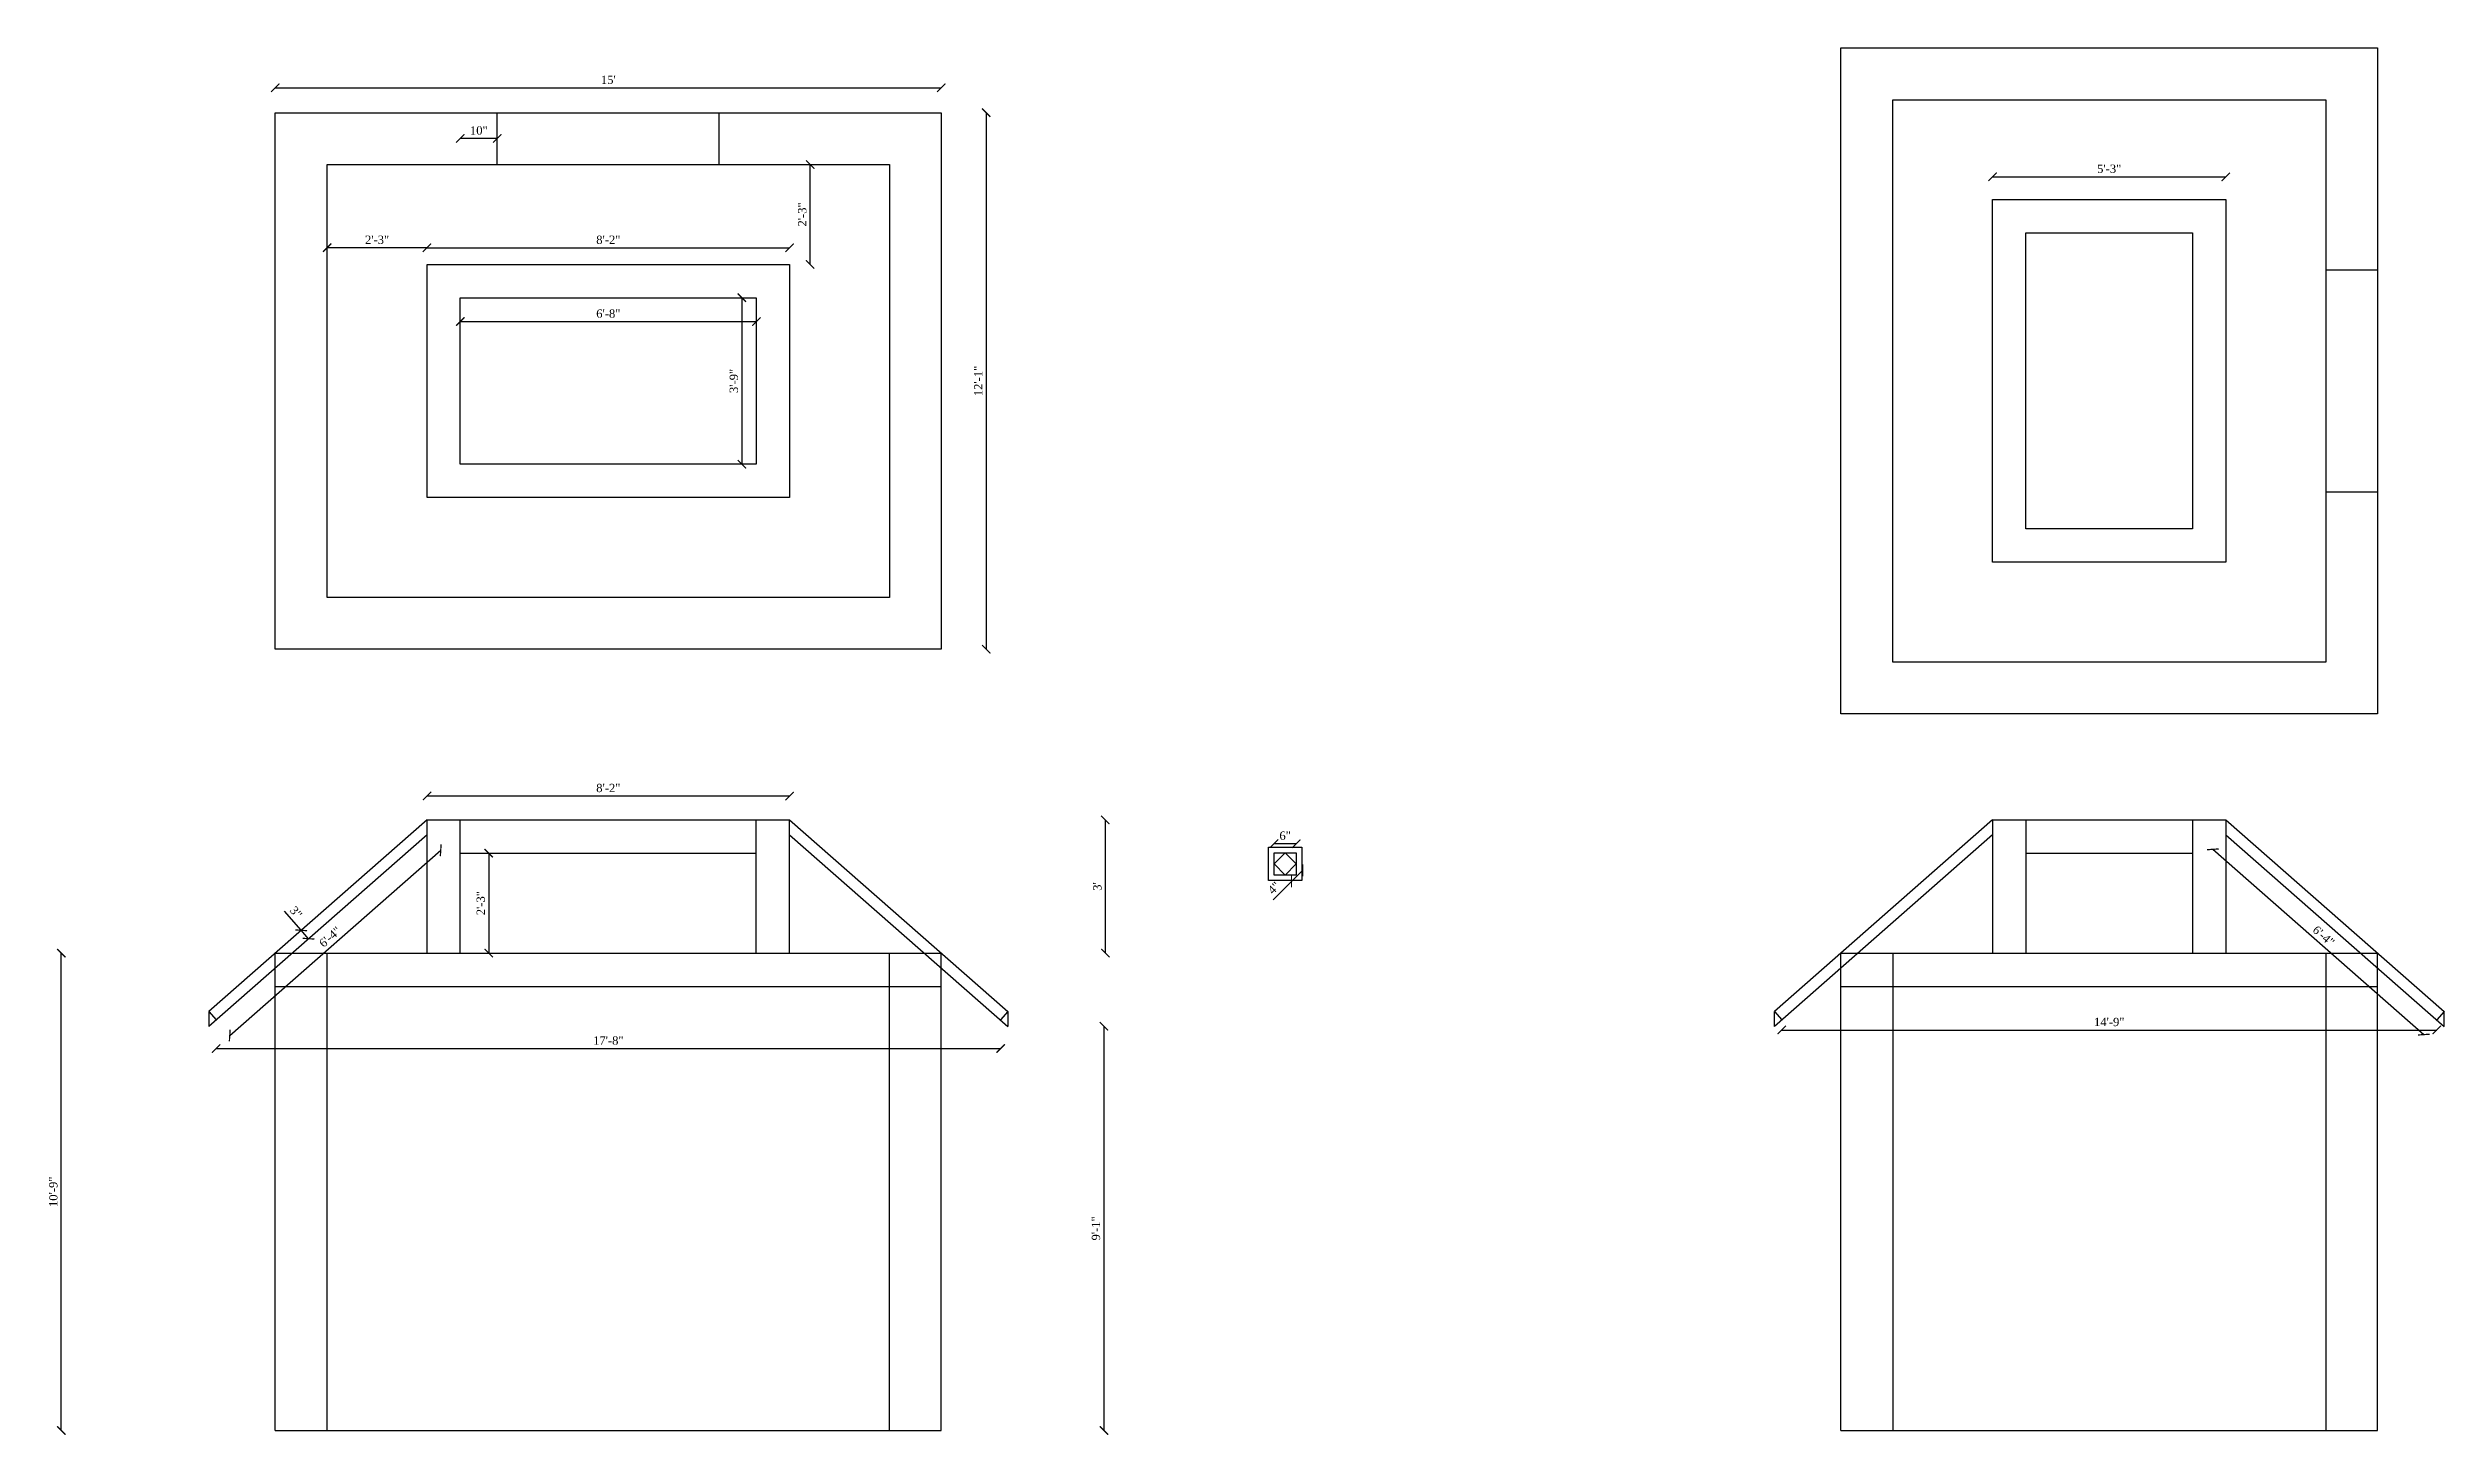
# Model space of a CAD drawing. Header units: inches. Extents: x 58262 to 68316, y -6134 to -3260.
# Drawn here: x 64746 to 65394, y -5198 to -4823 of the extents above; entities that cross this region are included whole.
import ezdxf

# ---------------------------------------------------------------- set-up
doc = ezdxf.new("R2010")
doc.units = ezdxf.units.IN
doc.header["$MEASUREMENT"] = 0
doc.layers.add('ELEVATION', color=6, linetype='Continuous', lineweight=30)
doc.styles.get("Standard").update_dxf_attribs({"font": 'times.ttf'})
doc.dimstyles.get("Standard").update_dxf_attribs({"dimtxt": 2.25, "dimasz": 2.25, "dimexe": 0.18, "dimexo": 0.0625, "dimgap": 1, "dimtad": 1, "dimdec": 1, "dimzin": 0, "dimdsep": 46, "dimlunit": 4, "dimtxsty": 'Standard', "dimblk": 'ARCHTICK', "dimcen": 0.09, "dimse1": 1, "dimse2": 1, "dimadec": 0, "dimazin": 0, "dimtfac": 1, "dimtdec": 1, "dimtofl": 0, "dimtmove": 0, "dimatfit": 3, "dimldrblk": 'ARCHTICK', "dimfxl": 1, "dimtolj": 1, "dimtzin": 0, "dimarcsym": 0})

msp = doc.modelspace()

# ---------------------------------------------------------------- blocks, each defined once
blk = doc.blocks.new('_ArchTick')
at = {"color": 0, "linetype": 'ByBlock', "const_width": 0.15}
blk.add_lwpolyline([(-0.5, -0.5), (0.5, 0.5)], dxfattribs=at)
blk = doc.blocks.new('*D886')
at = {"layer": 'Defpoints', "color": 0, "transparency": 16777216}
for p in [(64749.75, -5067.8), (64821.58, -5067.8), (64821.58, -5196.8)]:
    blk.add_point(p, dxfattribs=at)
at = {"layer": 'ELEVATION', "color": 0, "lineweight": -2, "transparency": 16777216}
blk.add_line((64749.75, -5196.8), (64749.75, -5067.8), dxfattribs=at)
at = {"layer": 'ELEVATION', "color": 0, "lineweight": -2, "transparency": 16777216, "xscale": 2.25, "yscale": 2.25, "zscale": 2.25}
for p, rotation in [((64749.75, -5067.8), 90), ((64749.75, -5196.8), 270)]:
    blk.add_blockref('_ArchTick', p, dxfattribs=dict(at, rotation=rotation))
at = {"layer": 'ELEVATION', "color": 0, "transparency": 16777216, "insert": (64747.6, -5132.3), "char_height": 2.25, "attachment_point": 5, "rotation": 90}
blk.add_mtext('\\A1;10\'-9"', dxfattribs=at)
blk = doc.blocks.new('*D887')
at = {"layer": 'Defpoints', "color": 0, "transparency": 16777216}
for p in [(65005.58, -5087.6), (65011.58, -5196.8), (65031.53, -5196.8)]:
    blk.add_point(p, dxfattribs=at)
at = {"layer": 'ELEVATION', "color": 0, "lineweight": -2, "transparency": 16777216}
blk.add_line((65031.53, -5087.6), (65031.53, -5196.8), dxfattribs=at)
at = {"layer": 'ELEVATION', "color": 0, "lineweight": -2, "transparency": 16777216, "xscale": 2.25, "yscale": 2.25, "zscale": 2.25}
for p, rotation in [((65031.53, -5087.6), 90), ((65031.53, -5196.8), 270)]:
    blk.add_blockref('_ArchTick', p, dxfattribs=dict(at, rotation=rotation))
at = {"layer": 'ELEVATION', "color": 0, "transparency": 16777216, "insert": (65029.38, -5142.2), "char_height": 2.25, "attachment_point": 5, "rotation": 90}
blk.add_mtext('\\A1;9\'-1"', dxfattribs=at)
blk = doc.blocks.new('*D888')
at = {"layer": 'Defpoints', "color": 0, "transparency": 16777216}
for p in [(64848.58, -5035.8), (64852.29, -5040.01), (64791.56, -5085.86)]:
    blk.add_point(p, dxfattribs=at)
at = {"layer": 'ELEVATION', "color": 0, "lineweight": -2, "transparency": 16777216}
blk.add_line((64795.27, -5090.08), (64852.29, -5040.01), dxfattribs=at)
at = {"layer": 'ELEVATION', "color": 0, "lineweight": -2, "transparency": 16777216, "xscale": 2.25, "yscale": 2.25, "zscale": 2.25}
for p, rotation in [((64852.29, -5040.01), 41.28471089455818), ((64795.27, -5090.08), 221.2847108945582)]:
    blk.add_blockref('_ArchTick', p, dxfattribs=dict(at, rotation=rotation))
at = {"layer": 'ELEVATION', "color": 0, "transparency": 16777216, "insert": (64822.36, -5063.43), "char_height": 2.25, "attachment_point": 5, "rotation": 41.28471}
blk.add_mtext('\\A1;6\'-4"', dxfattribs=at)
blk = doc.blocks.new('*D890')
at = {"layer": 'Defpoints', "color": 0, "transparency": 16777216}
for p in [(64848.58, -4881.68), (64946.58, -4877.18), (64946.58, -4881.68)]:
    blk.add_point(p, dxfattribs=at)
at = {"layer": 'ELEVATION', "color": 0, "lineweight": -2, "transparency": 16777216}
blk.add_line((64848.58, -4877.18), (64946.58, -4877.18), dxfattribs=at)
at = {"layer": 'ELEVATION', "color": 0, "lineweight": -2, "transparency": 16777216, "xscale": 2.25, "yscale": 2.25, "zscale": 2.25, "rotation": 180}
blk.add_blockref('_ArchTick', (64848.58, -4877.18), dxfattribs=at)
at = {"layer": 'ELEVATION', "color": 0, "lineweight": -2, "transparency": 16777216, "xscale": 2.25, "yscale": 2.25, "zscale": 2.25}
blk.add_blockref('_ArchTick', (64946.58, -4877.18), dxfattribs=at)
at = {"layer": 'ELEVATION', "color": 0, "transparency": 16777216, "insert": (64897.58, -4875.04), "char_height": 2.25, "attachment_point": 5}
blk.add_mtext('\\A1;8\'-2"', dxfattribs=at)
blk = doc.blocks.new('*D891')
at = {"layer": 'Defpoints', "color": 0, "transparency": 16777216}
for p in [(64937.58, -4890.68), (64933.67, -4935.68), (64937.58, -4935.68)]:
    blk.add_point(p, dxfattribs=at)
at = {"layer": 'ELEVATION', "color": 0, "lineweight": -2, "transparency": 16777216}
blk.add_line((64933.67, -4890.68), (64933.67, -4935.68), dxfattribs=at)
at = {"layer": 'ELEVATION', "color": 0, "lineweight": -2, "transparency": 16777216, "xscale": 2.25, "yscale": 2.25, "zscale": 2.25}
for p, rotation in [((64933.67, -4890.68), 90), ((64933.67, -4935.68), 270)]:
    blk.add_blockref('_ArchTick', p, dxfattribs=dict(at, rotation=rotation))
at = {"layer": 'ELEVATION', "color": 0, "transparency": 16777216, "insert": (64931.52, -4913.18), "char_height": 2.25, "attachment_point": 5, "rotation": 90}
blk.add_mtext('\\A1;3\'-9"', dxfattribs=at)
blk = doc.blocks.new('*D892')
at = {"layer": 'Defpoints', "color": 0, "transparency": 16777216}
for p in [(64791.56, -5085.86), (65003.61, -5085.86), (65003.61, -5093.59)]:
    blk.add_point(p, dxfattribs=at)
at = {"layer": 'ELEVATION', "color": 0, "lineweight": -2, "transparency": 16777216}
blk.add_line((64791.56, -5093.59), (65003.61, -5093.59), dxfattribs=at)
at = {"layer": 'ELEVATION', "color": 0, "lineweight": -2, "transparency": 16777216, "xscale": 2.25, "yscale": 2.25, "zscale": 2.25, "rotation": 180}
blk.add_blockref('_ArchTick', (64791.56, -5093.59), dxfattribs=at)
at = {"layer": 'ELEVATION', "color": 0, "lineweight": -2, "transparency": 16777216, "xscale": 2.25, "yscale": 2.25, "zscale": 2.25}
blk.add_blockref('_ArchTick', (65003.61, -5093.59), dxfattribs=at)
at = {"layer": 'ELEVATION', "color": 0, "transparency": 16777216, "insert": (64897.58, -5091.44), "char_height": 2.25, "attachment_point": 5}
blk.add_mtext('\\A1;17\'-8"', dxfattribs=at)
blk = doc.blocks.new('*D895')
at = {"layer": 'Defpoints', "color": 0, "transparency": 16777216}
for p in [(64857.58, -5040.8), (64857.58, -5067.8), (64865.26, -5067.8)]:
    blk.add_point(p, dxfattribs=at)
at = {"layer": 'ELEVATION', "color": 0, "lineweight": -2, "transparency": 16777216}
blk.add_line((64865.26, -5040.8), (64865.26, -5067.8), dxfattribs=at)
at = {"layer": 'ELEVATION', "color": 0, "lineweight": -2, "transparency": 16777216, "xscale": 2.25, "yscale": 2.25, "zscale": 2.25}
for p, rotation in [((64865.26, -5040.8), 90), ((64865.26, -5067.8), 270)]:
    blk.add_blockref('_ArchTick', p, dxfattribs=dict(at, rotation=rotation))
at = {"layer": 'ELEVATION', "color": 0, "transparency": 16777216, "insert": (64863.12, -5054.3), "char_height": 2.25, "attachment_point": 5, "rotation": 90}
blk.add_mtext('\\A1;2\'-3"', dxfattribs=at)
blk = doc.blocks.new('*D896')
at = {"layer": 'Defpoints', "color": 0, "transparency": 16777216}
for p in [(65083.5, -5038.22), (65077.5, -5040.69), (65083.5, -5040.69)]:
    blk.add_point(p, dxfattribs=at)
at = {"layer": 'ELEVATION', "color": 0, "lineweight": -2, "transparency": 16777216}
blk.add_line((65077.5, -5038.22), (65083.5, -5038.22), dxfattribs=at)
at = {"layer": 'ELEVATION', "color": 0, "lineweight": -2, "transparency": 16777216, "xscale": 2.25, "yscale": 2.25, "zscale": 2.25, "rotation": 180}
blk.add_blockref('_ArchTick', (65077.5, -5038.22), dxfattribs=at)
at = {"layer": 'ELEVATION', "color": 0, "lineweight": -2, "transparency": 16777216, "xscale": 2.25, "yscale": 2.25, "zscale": 2.25}
blk.add_blockref('_ArchTick', (65083.5, -5038.22), dxfattribs=at)
at = {"layer": 'ELEVATION', "color": 0, "transparency": 16777216, "insert": (65080.5, -5036.07), "char_height": 2.25, "attachment_point": 5}
blk.add_mtext('\\A1;6"', dxfattribs=at)
blk = doc.blocks.new('*D897')
at = {"layer": 'Defpoints', "color": 0, "transparency": 16777216}
for p in [(65083.5, -5043.69), (65080.5, -5046.69), (65082.23, -5048.43)]:
    blk.add_point(p, dxfattribs=at)
at = {"layer": 'ELEVATION', "color": 0, "lineweight": -2, "transparency": 16777216}
for p, q in [((65082.23, -5048.43), (65077.28, -5053.37)), ((65085.23, -5045.43), (65082.23, -5048.43))]:
    blk.add_line(p, q, dxfattribs=at)
at = {"layer": 'ELEVATION', "color": 0, "lineweight": -2, "transparency": 16777216, "xscale": 2.25, "yscale": 2.25, "zscale": 2.25}
for p, rotation in [((65085.23, -5045.43), 45), ((65082.23, -5048.43), 225)]:
    blk.add_blockref('_ArchTick', p, dxfattribs=dict(at, rotation=rotation))
at = {"layer": 'ELEVATION', "color": 0, "transparency": 16777216, "insert": (65077.46, -5050.19), "char_height": 2.25, "attachment_point": 5, "rotation": 45}
blk.add_mtext('\\A1;4"', dxfattribs=at)
blk = doc.blocks.new('*D898')
at = {"layer": 'Defpoints', "color": 0, "transparency": 16777216}
for p in [(64857.58, -4890.68), (64937.58, -4890.68), (64937.58, -4897.13)]:
    blk.add_point(p, dxfattribs=at)
at = {"layer": 'ELEVATION', "color": 0, "lineweight": -2, "transparency": 16777216}
blk.add_line((64857.58, -4897.13), (64937.58, -4897.13), dxfattribs=at)
at = {"layer": 'ELEVATION', "color": 0, "lineweight": -2, "transparency": 16777216, "xscale": 2.25, "yscale": 2.25, "zscale": 2.25, "rotation": 180}
blk.add_blockref('_ArchTick', (64857.58, -4897.13), dxfattribs=at)
at = {"layer": 'ELEVATION', "color": 0, "lineweight": -2, "transparency": 16777216, "xscale": 2.25, "yscale": 2.25, "zscale": 2.25}
blk.add_blockref('_ArchTick', (64937.58, -4897.13), dxfattribs=at)
at = {"layer": 'ELEVATION', "color": 0, "transparency": 16777216, "insert": (64897.58, -4894.98), "char_height": 2.25, "attachment_point": 5}
blk.add_mtext('\\A1;6\'-8"', dxfattribs=at)
blk = doc.blocks.new('*D899')
at = {"layer": 'Defpoints', "color": 0, "transparency": 16777216}
for p in [(64937.58, -5031.8), (65031.91, -5031.8), (64937.58, -5067.8)]:
    blk.add_point(p, dxfattribs=at)
at = {"layer": 'ELEVATION', "color": 0, "lineweight": -2, "transparency": 16777216}
blk.add_line((65031.91, -5067.8), (65031.91, -5031.8), dxfattribs=at)
at = {"layer": 'ELEVATION', "color": 0, "lineweight": -2, "transparency": 16777216, "xscale": 2.25, "yscale": 2.25, "zscale": 2.25}
for p, rotation in [((65031.91, -5031.8), 90), ((65031.91, -5067.8), 270)]:
    blk.add_blockref('_ArchTick', p, dxfattribs=dict(at, rotation=rotation))
at = {"layer": 'ELEVATION', "color": 0, "transparency": 16777216, "insert": (65029.76, -5049.8), "char_height": 2.25, "attachment_point": 5, "rotation": 90}
blk.add_mtext("\\A1;3'", dxfattribs=at)
blk = doc.blocks.new('*D900')
at = {"layer": 'Defpoints', "color": 0, "transparency": 16777216}
for p in [(64857.58, -4847.64), (64867.58, -4854.68), (64857.58, -4890.68)]:
    blk.add_point(p, dxfattribs=at)
at = {"layer": 'ELEVATION', "color": 0, "lineweight": -2, "transparency": 16777216}
blk.add_line((64867.58, -4847.64), (64857.58, -4847.64), dxfattribs=at)
at = {"layer": 'ELEVATION', "color": 0, "lineweight": -2, "transparency": 16777216, "xscale": 2.25, "yscale": 2.25, "zscale": 2.25, "rotation": 180}
blk.add_blockref('_ArchTick', (64857.58, -4847.64), dxfattribs=at)
at = {"layer": 'ELEVATION', "color": 0, "lineweight": -2, "transparency": 16777216, "xscale": 2.25, "yscale": 2.25, "zscale": 2.25}
blk.add_blockref('_ArchTick', (64867.58, -4847.64), dxfattribs=at)
at = {"layer": 'ELEVATION', "color": 0, "transparency": 16777216, "insert": (64862.58, -4845.5), "char_height": 2.25, "attachment_point": 5}
blk.add_mtext('\\A1;10"', dxfattribs=at)
blk = doc.blocks.new('*D901')
at = {"layer": 'Defpoints', "color": 0, "transparency": 16777216}
for p in [(64821.58, -4877.18), (64821.58, -4881.68), (64848.58, -4881.68)]:
    blk.add_point(p, dxfattribs=at)
at = {"layer": 'ELEVATION', "color": 0, "lineweight": -2, "transparency": 16777216}
blk.add_line((64848.58, -4877.18), (64821.58, -4877.18), dxfattribs=at)
at = {"layer": 'ELEVATION', "color": 0, "lineweight": -2, "transparency": 16777216, "xscale": 2.25, "yscale": 2.25, "zscale": 2.25, "rotation": 180}
blk.add_blockref('_ArchTick', (64821.58, -4877.18), dxfattribs=at)
at = {"layer": 'ELEVATION', "color": 0, "lineweight": -2, "transparency": 16777216, "xscale": 2.25, "yscale": 2.25, "zscale": 2.25}
blk.add_blockref('_ArchTick', (64848.58, -4877.18), dxfattribs=at)
at = {"layer": 'ELEVATION', "color": 0, "transparency": 16777216, "insert": (64835.08, -4875.04), "char_height": 2.25, "attachment_point": 5}
blk.add_mtext('\\A1;2\'-3"', dxfattribs=at)
blk = doc.blocks.new('*D902')
at = {"layer": 'Defpoints', "color": 0, "transparency": 16777216}
for p in [(64946.58, -4854.68), (64952.14, -4854.68), (64946.58, -4881.68)]:
    blk.add_point(p, dxfattribs=at)
at = {"layer": 'ELEVATION', "color": 0, "lineweight": -2, "transparency": 16777216}
blk.add_line((64952.14, -4881.68), (64952.14, -4854.68), dxfattribs=at)
at = {"layer": 'ELEVATION', "color": 0, "lineweight": -2, "transparency": 16777216, "xscale": 2.25, "yscale": 2.25, "zscale": 2.25}
for p, rotation in [((64952.14, -4854.68), 90), ((64952.14, -4881.68), 270)]:
    blk.add_blockref('_ArchTick', p, dxfattribs=dict(at, rotation=rotation))
at = {"layer": 'ELEVATION', "color": 0, "transparency": 16777216, "insert": (64950, -4868.18), "char_height": 2.25, "attachment_point": 5, "rotation": 90}
blk.add_mtext('\\A1;2\'-3"', dxfattribs=at)
blk = doc.blocks.new('*D903')
at = {"layer": 'Defpoints', "color": 0, "transparency": 16777216}
for p in [(64814.6, -5061.64), (64810.15, -5065.55), (64812.13, -5067.8)]:
    blk.add_point(p, dxfattribs=at)
at = {"layer": 'ELEVATION', "color": 0, "lineweight": -2, "transparency": 16777216}
for p, q in [((64814.6, -5061.64), (64810.04, -5056.45)), ((64816.58, -5063.9), (64814.6, -5061.64))]:
    blk.add_line(p, q, dxfattribs=at)
at = {"layer": 'ELEVATION', "color": 0, "lineweight": -2, "transparency": 16777216, "xscale": 2.25, "yscale": 2.25, "zscale": 2.25}
for p, rotation in [((64814.6, -5061.64), 131.2847108946808), ((64816.58, -5063.9), 311.2847108946808)]:
    blk.add_blockref('_ArchTick', p, dxfattribs=dict(at, rotation=rotation))
at = {"layer": 'ELEVATION', "color": 0, "transparency": 16777216, "insert": (64813.19, -5056.79), "char_height": 2.25, "attachment_point": 5, "rotation": 311.28471}
blk.add_mtext('\\A1;3"', dxfattribs=at)
blk = doc.blocks.new('*D904')
at = {"layer": 'Defpoints', "color": 0, "transparency": 16777216}
for p in [(64987.58, -4833.94), (64807.58, -4840.68), (64987.58, -4840.68)]:
    blk.add_point(p, dxfattribs=at)
at = {"layer": 'ELEVATION', "color": 0, "lineweight": -2, "transparency": 16777216}
blk.add_line((64807.58, -4833.94), (64987.58, -4833.94), dxfattribs=at)
at = {"layer": 'ELEVATION', "color": 0, "lineweight": -2, "transparency": 16777216, "xscale": 2.25, "yscale": 2.25, "zscale": 2.25, "rotation": 180}
blk.add_blockref('_ArchTick', (64807.58, -4833.94), dxfattribs=at)
at = {"layer": 'ELEVATION', "color": 0, "lineweight": -2, "transparency": 16777216, "xscale": 2.25, "yscale": 2.25, "zscale": 2.25}
blk.add_blockref('_ArchTick', (64987.58, -4833.94), dxfattribs=at)
at = {"layer": 'ELEVATION', "color": 0, "transparency": 16777216, "insert": (64897.58, -4831.8), "char_height": 2.25, "attachment_point": 5}
blk.add_mtext("\\A1;15'", dxfattribs=at)
blk = doc.blocks.new('*D905')
at = {"layer": 'Defpoints', "color": 0, "transparency": 16777216}
for p in [(64987.58, -4840.68), (64987.58, -4985.68), (64999.7, -4985.68)]:
    blk.add_point(p, dxfattribs=at)
at = {"layer": 'ELEVATION', "color": 0, "lineweight": -2, "transparency": 16777216}
blk.add_line((64999.7, -4840.68), (64999.7, -4985.68), dxfattribs=at)
at = {"layer": 'ELEVATION', "color": 0, "lineweight": -2, "transparency": 16777216, "xscale": 2.25, "yscale": 2.25, "zscale": 2.25}
for p, rotation in [((64999.7, -4840.68), 90), ((64999.7, -4985.68), 270)]:
    blk.add_blockref('_ArchTick', p, dxfattribs=dict(at, rotation=rotation))
at = {"layer": 'ELEVATION', "color": 0, "transparency": 16777216, "insert": (64997.57, -4913.18), "char_height": 2.25, "attachment_point": 5, "rotation": 90}
blk.add_mtext('\\A1;12\'-1"', dxfattribs=at)
blk = doc.blocks.new('*D921')
at = {"layer": 'Defpoints', "color": 0, "transparency": 16777216}
for p in [(64946.58, -5025.33), (64848.58, -5031.8), (64946.58, -5031.8)]:
    blk.add_point(p, dxfattribs=at)
at = {"layer": 'ELEVATION', "color": 0, "lineweight": -2, "transparency": 16777216}
blk.add_line((64848.58, -5025.33), (64946.58, -5025.33), dxfattribs=at)
at = {"layer": 'ELEVATION', "color": 0, "lineweight": -2, "transparency": 16777216, "xscale": 2.25, "yscale": 2.25, "zscale": 2.25, "rotation": 180}
blk.add_blockref('_ArchTick', (64848.58, -5025.33), dxfattribs=at)
at = {"layer": 'ELEVATION', "color": 0, "lineweight": -2, "transparency": 16777216, "xscale": 2.25, "yscale": 2.25, "zscale": 2.25}
blk.add_blockref('_ArchTick', (64946.58, -5025.33), dxfattribs=at)
at = {"layer": 'ELEVATION', "color": 0, "transparency": 16777216, "insert": (64897.58, -5023.19), "char_height": 2.25, "attachment_point": 5}
blk.add_mtext('\\A1;8\'-2"', dxfattribs=at)
blk = doc.blocks.new('*D889')
at = {"layer": 'Defpoints', "color": 0, "transparency": 16777216}
for p in [(65334.72, -5035.8), (65388.27, -5089.82), (65391.74, -5085.86)]:
    blk.add_point(p, dxfattribs=at)
at = {"layer": 'ELEVATION', "color": 0, "lineweight": -2, "transparency": 16777216}
blk.add_line((65331.25, -5039.75), (65388.27, -5089.82), dxfattribs=at)
at = {"layer": 'ELEVATION', "color": 0, "lineweight": -2, "transparency": 16777216, "xscale": 2.25, "yscale": 2.25, "zscale": 2.25}
for p, rotation in [((65331.25, -5039.75), 138.7152891052966), ((65388.27, -5089.82), 318.7152891052966)]:
    blk.add_blockref('_ArchTick', p, dxfattribs=dict(at, rotation=rotation))
at = {"layer": 'ELEVATION', "color": 0, "transparency": 16777216, "insert": (65361.17, -5063.17), "char_height": 2.25, "attachment_point": 5, "rotation": 318.71529}
blk.add_mtext('\\A1;6\'-4"', dxfattribs=at)
blk = doc.blocks.new('*D893')
at = {"layer": 'Defpoints', "color": 0, "transparency": 16777216}
for p in [(65214.7, -5085.86), (65391.74, -5085.86), (65391.74, -5088.58)]:
    blk.add_point(p, dxfattribs=at)
at = {"layer": 'ELEVATION', "color": 0, "lineweight": -2, "transparency": 16777216}
blk.add_line((65214.7, -5088.58), (65391.74, -5088.58), dxfattribs=at)
at = {"layer": 'ELEVATION', "color": 0, "lineweight": -2, "transparency": 16777216, "xscale": 2.25, "yscale": 2.25, "zscale": 2.25, "rotation": 180}
blk.add_blockref('_ArchTick', (65214.7, -5088.58), dxfattribs=at)
at = {"layer": 'ELEVATION', "color": 0, "lineweight": -2, "transparency": 16777216, "xscale": 2.25, "yscale": 2.25, "zscale": 2.25}
blk.add_blockref('_ArchTick', (65391.74, -5088.58), dxfattribs=at)
at = {"layer": 'ELEVATION', "color": 0, "transparency": 16777216, "insert": (65303.22, -5086.43), "char_height": 2.25, "attachment_point": 5}
blk.add_mtext('\\A1;14\'-9"', dxfattribs=at)
blk = doc.blocks.new('*D894')
at = {"layer": 'Defpoints', "color": 0, "transparency": 16777216}
for p in [(65334.72, -4858), (65271.72, -4864.18), (65334.72, -4864.18)]:
    blk.add_point(p, dxfattribs=at)
at = {"layer": 'ELEVATION', "color": 0, "lineweight": -2, "transparency": 16777216}
blk.add_line((65271.72, -4858), (65334.72, -4858), dxfattribs=at)
at = {"layer": 'ELEVATION', "color": 0, "lineweight": -2, "transparency": 16777216, "xscale": 2.25, "yscale": 2.25, "zscale": 2.25, "rotation": 180}
blk.add_blockref('_ArchTick', (65271.72, -4858), dxfattribs=at)
at = {"layer": 'ELEVATION', "color": 0, "lineweight": -2, "transparency": 16777216, "xscale": 2.25, "yscale": 2.25, "zscale": 2.25}
blk.add_blockref('_ArchTick', (65334.72, -4858), dxfattribs=at)
at = {"layer": 'ELEVATION', "color": 0, "transparency": 16777216, "insert": (65303.22, -4855.85), "char_height": 2.25, "attachment_point": 5}
blk.add_mtext('\\A1;5\'-3"', dxfattribs=at)

# ---------------------------------------------------------------- dimensions: what is measured, and where the dimension line sits
at = {"layer": 'ELEVATION'}
for base, p1, p2, picture, middle in [((64987.58, -4833.94), (64807.58, -4840.68), (64987.58, -4840.68), '*D904', (64897.58, -4831.8)), ((64857.58, -4847.64), (64867.58, -4854.68), (64857.58, -4890.68), '*D900', (64862.58, -4845.5)), ((65334.72, -4858), (65271.72, -4864.18), (65334.72, -4864.18), '*D894', (65303.22, -4855.85)), ((64821.58, -4877.18), (64848.58, -4881.68), (64821.58, -4881.68), '*D901', (64835.08, -4875.04)), ((64946.58, -4877.18), (64848.58, -4881.68), (64946.58, -4881.68), '*D890', (64897.58, -4875.04)), ((64937.58, -4897.13), (64857.58, -4890.68), (64937.58, -4890.68), '*D898', (64897.58, -4894.98)), ((64946.58, -5025.33), (64848.58, -5031.8), (64946.58, -5031.8), '*D921', (64897.58, -5023.19)), ((65083.5, -5038.22), (65077.5, -5040.69), (65083.5, -5040.69), '*D896', (65080.5, -5036.07)), ((65003.6051, -5093.5853), (64791.5639, -5085.862), (65003.6051, -5085.862), '*D892', (64897.5845, -5091.4376)), ((65391.74, -5088.58), (65214.7, -5085.86), (65391.74, -5085.86), '*D893', (65303.22, -5086.43))]:
    dim = msp.add_linear_dim(base=base, p1=p1, p2=p2, dimstyle='Standard', dxfattribs=at)
    dim.commit()
    dim.dimension.update_dxf_attribs({"geometry": picture, "text_midpoint": middle})
for base, p1, p2, picture, middle in [((64999.7, -4985.68), (64987.58, -4840.68), (64987.58, -4985.68), '*D905', (64997.57, -4913.18)), ((64952.14, -4854.68), (64946.58, -4881.68), (64946.58, -4854.68), '*D902', (64950, -4868.18)), ((64933.67, -4935.68), (64937.58, -4890.68), (64937.58, -4935.68), '*D891', (64931.52, -4913.18)), ((65031.91, -5031.8), (64937.58, -5067.8), (64937.58, -5031.8), '*D899', (65029.76, -5049.8)), ((64865.26, -5067.8), (64857.58, -5040.8), (64857.58, -5067.8), '*D895', (64863.12, -5054.3)), ((64749.75, -5067.8), (64821.58, -5196.8), (64821.58, -5067.8), '*D886', (64747.6, -5132.3)), ((65031.53, -5196.8), (65005.58, -5087.6), (65011.58, -5196.8), '*D887', (65029.38, -5142.2))]:
    dim = msp.add_linear_dim(base=base, p1=p1, p2=p2, angle=90, dimstyle='Standard', dxfattribs=at)
    dim.commit()
    dim.dimension.update_dxf_attribs({"geometry": picture, "text_midpoint": middle})
for p1, p2, distance, picture, middle in [((64791.56, -5085.86), (64848.58, -5035.8), -5.61, '*D888', (64822.36, -5063.43)), ((65334.72, -5035.8), (65391.74, -5085.86), -5.26, '*D889', (65361.17, -5063.17)), ((65083.5, -5043.69), (65080.5, -5046.69), 2.45, '*D897', (65077.46, -5050.19)), ((64812.13, -5067.8), (64810.15, -5065.55), -5.92, '*D903', (64813.19, -5056.79))]:
    dim = msp.add_aligned_dim(p1=p1, p2=p2, distance=distance, dimstyle='Standard', dxfattribs=at)
    dim.commit()
    dim.dimension.update_dxf_attribs({"geometry": picture, "text_midpoint": middle})

# ---------------------------------------------------------------- linework, layer by layer
at = {"layer": 'ELEVATION'}
for p, q in [((64867.58, -4854.68), (64867.58, -4840.68)), ((64927.58, -4854.68), (64927.58, -4840.68)), ((65271.72, -4962.18), (65271.72, -4864.18)), ((65271.72, -4864.18), (65334.72, -4864.18)), ((65334.72, -4864.18), (65334.72, -4962.18)), ((65280.72, -4953.18), (65280.72, -4873.18)), ((65280.72, -4873.18), (65325.72, -4873.18)), ((65325.72, -4873.18), (65325.72, -4953.18)), ((64848.58, -4881.68), (64946.58, -4881.68)), ((64848.58, -4944.68), (64848.58, -4881.68)), ((64946.58, -4881.68), (64946.58, -4944.68)), ((65361.72, -4883.18), (65375.72, -4883.18)), ((64857.58, -4890.68), (64937.58, -4890.68)), ((64857.58, -4935.68), (64857.58, -4890.68)), ((64937.58, -4890.68), (64937.58, -4935.68)), ((64937.58, -4935.68), (64857.58, -4935.68)), ((64946.58, -4944.68), (64848.58, -4944.68)), ((65361.72, -4943.18), (65375.72, -4943.18)), ((65325.72, -4953.18), (65280.72, -4953.18)), ((65334.72, -4962.18), (65271.72, -4962.18)), ((64848.58, -5031.8), (64789.58, -5083.61)), ((64848.58, -5035.8), (64789.58, -5087.6)), ((64848.58, -5067.8), (64848.58, -5031.8)), ((64848.58, -5031.8), (64857.58, -5031.8)), ((64857.58, -5067.8), (64857.58, -5031.8)), ((64857.58, -5031.8), (64937.58, -5031.8)), ((64937.58, -5067.8), (64937.58, -5031.8)), ((64937.58, -5031.8), (64946.58, -5031.8)), ((64946.58, -5067.8), (64946.58, -5031.8)), ((64946.58, -5031.8), (65005.58, -5083.61)), ((64946.58, -5035.8), (65005.58, -5087.6)), ((65271.72, -5031.8), (65212.72, -5083.61)), ((65271.72, -5035.8), (65212.72, -5087.6)), ((65271.72, -5031.8), (65271.72, -5067.8)), ((65271.72, -5031.8), (65334.72, -5031.8)), ((65280.72, -5031.8), (65280.72, -5067.8)), ((65325.72, -5031.8), (65325.72, -5067.8)), ((65334.72, -5031.8), (65334.72, -5067.8)), ((65334.72, -5031.8), (65393.72, -5083.61)), ((65334.72, -5035.8), (65393.72, -5087.6)), ((64857.58, -5040.8), (64937.58, -5040.8)), ((65077.5, -5043.69), (65080.5, -5040.69)), ((65080.5, -5046.69), (65077.5, -5043.69)), ((65080.5, -5040.69), (65083.5, -5043.69)), ((65083.5, -5043.69), (65080.5, -5046.69)), ((65280.72, -5040.8), (65325.72, -5040.8)), ((64807.58, -5067.8), (64987.58, -5067.8)), ((64807.58, -5196.8), (64807.58, -5067.8)), ((64821.58, -5196.8), (64821.58, -5067.8)), ((64973.58, -5196.8), (64973.58, -5067.8)), ((64987.58, -5196.8), (64987.58, -5067.8)), ((65230.72, -5196.8), (65230.72, -5067.8)), ((65230.72, -5067.8), (65375.72, -5067.8)), ((65244.72, -5067.8), (65244.72, -5196.8)), ((65361.72, -5067.8), (65361.72, -5196.8)), ((65375.72, -5196.8), (65375.72, -5067.8)), ((64807.58, -5076.8), (64987.58, -5076.8)), ((65230.72, -5076.8), (65375.72, -5076.8)), ((64789.58, -5083.61), (64789.58, -5087.6)), ((64789.58, -5083.61), (64791.56, -5085.86)), ((65005.58, -5083.61), (65003.61, -5085.86)), ((65005.58, -5083.61), (65005.58, -5087.6)), ((65212.72, -5087.6), (65212.72, -5083.61)), ((65212.72, -5083.61), (65214.7, -5085.86)), ((65393.72, -5083.61), (65391.74, -5085.86)), ((65393.72, -5087.6), (65393.72, -5083.61)), ((64807.58, -5196.8), (64987.58, -5196.8)), ((65230.72, -5196.8), (65375.72, -5196.8))]:
    msp.add_line(p, q, dxfattribs=at)
for points in [[(65375.72, -4823.18), (65375.72, -5003.18), (65230.72, -5003.18), (65230.72, -4823.18)], [(65361.72, -4837.18), (65361.72, -4989.18), (65244.72, -4989.18), (65244.72, -4837.18)], [(64807.58, -4840.68), (64987.58, -4840.68), (64987.58, -4985.68), (64807.58, -4985.68)], [(64821.58, -4854.68), (64973.58, -4854.68), (64973.58, -4971.68), (64821.58, -4971.68)], [(65076, -5039.19), (65085, -5039.19), (65085, -5048.19), (65076, -5048.19)], [(65077.5, -5040.69), (65083.5, -5040.69), (65083.5, -5046.69), (65077.5, -5046.69)]]:
    msp.add_lwpolyline(points, close=True, dxfattribs=at)

msp.set_redraw_order([(e.dxf.handle, doc.entitydb.next_handle()) for e in msp.query("TEXT MTEXT ATTDEF DIMENSION ARC_DIMENSION")])  # texts and dimensions are drawn at this point

doc.saveas('drawing.dxf')
